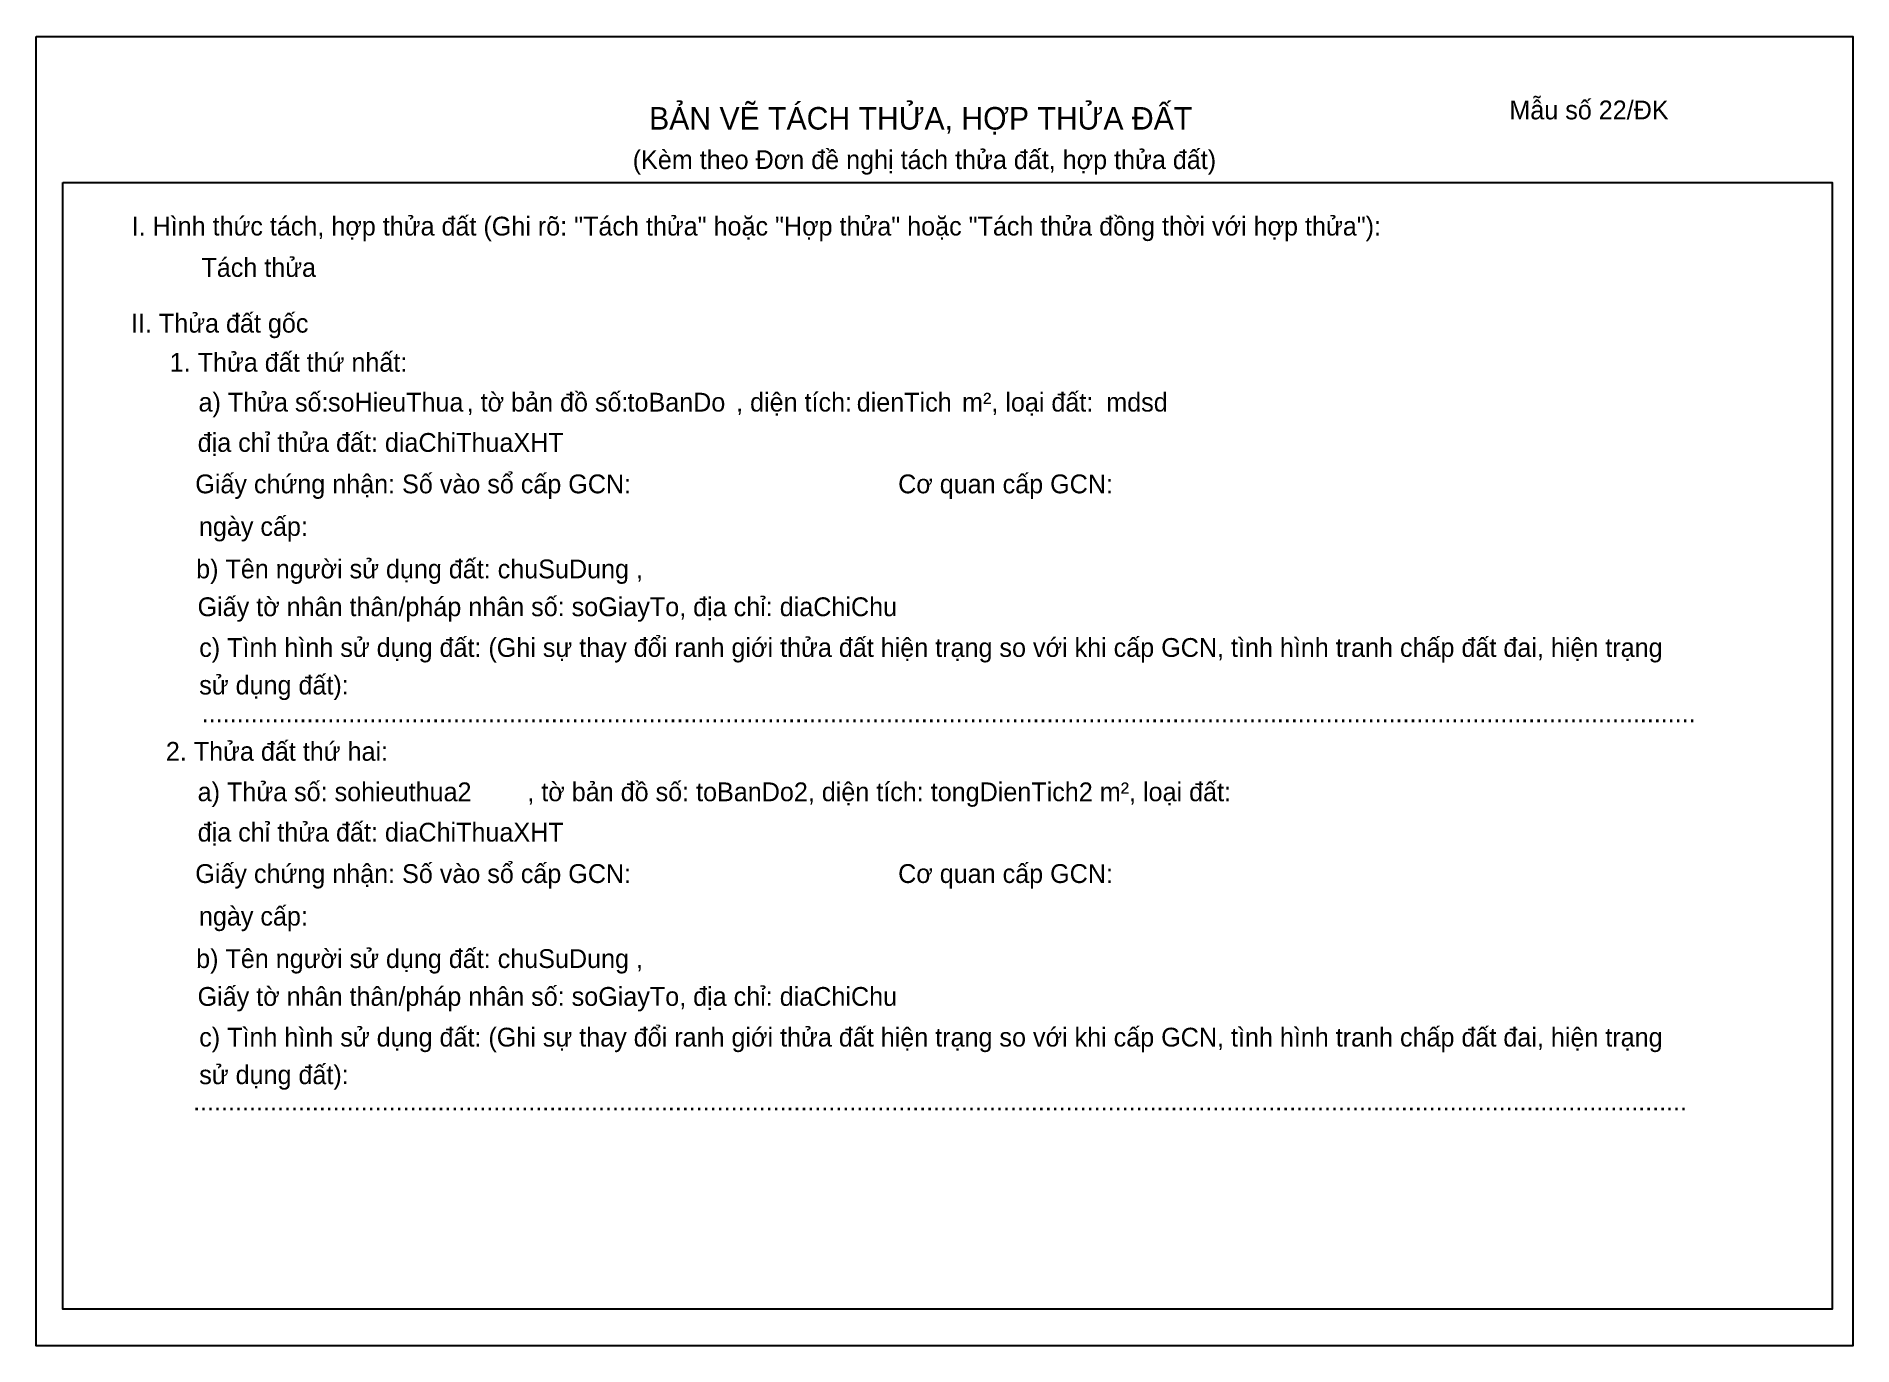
# Model space of a CAD drawing. Extents: x 559989 to 560142, y 2373644 to 2373668.
# Drawn here: x 559989.04 to 560018.04, y 2373647.27 to 2373668.17 of the extents above; entities that cross this region are included whole.
import ezdxf

# ---------------------------------------------------------------- set-up
doc = ezdxf.new("R2010")
doc.units = 0
for name, color, linetype in [('Level 56', 7, 'Continuous'), ('Level 60', 7, 'Continuous'), ('Level 61', 7, 'Continuous')]:
    doc.layers.add(name, color=color, linetype=linetype)

msp = doc.modelspace()

# ---------------------------------------------------------------- texts
at = {"layer": 'Level 56'}
for s, height, p in [('BẢN VẼ TÁCH THỬA, HỢP THỬA ĐẤT', 0.36, (559998.823, 2373666.679)), ('1. Thửa đất thứ nhất:', 0.3, (559991.169, 2373662.814)), ('a) Thửa số: ', 0.3, (559991.629, 2373662.178)), ('soHieuThua', 0.3, (559993.695, 2373662.178)), (' , tờ bản đồ số: ', 0.3, (559995.799, 2373662.178)), ('toBanDo', 0.3, (559998.478, 2373662.178)), (', diện tích: ', 0.3, (560000.212, 2373662.178)), ('dienTich', 0.3, (560002.138, 2373662.178)), (' m², loại đất: ', 0.3, (560003.708, 2373662.178)), ('mdsd', 0.3, (560006.122, 2373662.178)), ('địa chỉ thửa đất: diaChiThuaXHT', 0.3, (559991.615, 2373661.535)), ('Giấy chứng nhận: Số vào sổ cấp GCN:', 0.3, (559991.577, 2373660.873)), ('Cơ quan cấp GCN:', 0.3, (560002.799, 2373660.873)), ('ngày cấp:', 0.3, (559991.635, 2373660.194)), ('b) Tên người sử dụng đất: chuSuDung ,', 0.3, (559991.591, 2373659.516)), (' Giấy tờ nhân thân/pháp nhân số: soGiayTo, địa chỉ: diaChiChu', 0.3, (559991.502, 2373658.912)), ('a) Thửa số: sohieuthua2        , tờ bản đồ số: toBanDo2, diện tích: tongDienTich2 m², loại đất:', 0.3, (559991.615, 2373655.958)), ('địa chỉ thửa đất: diaChiThuaXHT', 0.3, (559991.615, 2373655.314)), ('Giấy chứng nhận: Số vào sổ cấp GCN:', 0.3, (559991.577, 2373654.653)), ('Cơ quan cấp GCN:', 0.3, (560002.799, 2373654.653)), ('ngày cấp:', 0.3, (559991.635, 2373653.973)), ('b) Tên người sử dụng đất: chuSuDung ,', 0.3, (559991.591, 2373653.296)), (' Giấy tờ nhân thân/pháp nhân số: soGiayTo, địa chỉ: diaChiChu', 0.3, (559991.502, 2373652.692))]:
    msp.add_text(s, height=height, dxfattribs=at).set_placement(p)
at = {"layer": 'Level 60'}
for s, p in [('Mẫu số 22/ĐK', (560012.558, 2373666.842)), ('(Kèm theo Đơn đề nghị tách thửa đất, hợp thửa đất)', (559998.561, 2373666.049)), ('I. Hình thức tách, hợp thửa đất (Ghi rõ: "Tách thửa" hoặc "Hợp thửa" hoặc "Tách thửa đồng thời với hợp thửa"):', (559990.56, 2373664.988)), ('Tách thửa', (559991.675, 2373664.328)), ('II. Thửa đất gốc', (559990.55, 2373663.438)), ('c) Tình hình sử dụng đất: (Ghi sự thay đổi ranh giới thửa đất hiện trạng so với khi cấp GCN, tình hình tranh chấp đất đai, hiện trạng', (559991.64, 2373658.262)), ('sử dụng đất):', (559991.64, 2373657.662)), ('......................................................................................................................................................................................................................', (559991.681, 2373657.218)), ('2. Thửa đất thứ hai: ', (559991.107, 2373656.604)), ('c) Tình hình sử dụng đất: (Ghi sự thay đổi ranh giới thửa đất hiện trạng so với khi cấp GCN, tình hình tranh chấp đất đai, hiện trạng', (559991.64, 2373652.042)), ('sử dụng đất):', (559991.64, 2373651.442)), ('......................................................................................................................................................................................................................', (559991.543, 2373651.022))]:
    msp.add_text(s, height=0.3, dxfattribs=at).set_placement(p)

# ---------------------------------------------------------------- linework, layer by layer
at = {"layer": 'Level 60'}
msp.add_lwpolyline([(559989.461, 2373665.835), (560017.709, 2373665.835), (560017.709, 2373647.851), (559989.461, 2373647.851)], close=True, dxfattribs=at)
at = {"layer": 'Level 61'}
msp.add_lwpolyline([(559989.039, 2373668.167), (560018.039, 2373668.167), (560018.039, 2373647.267), (559989.039, 2373647.267)], close=True, dxfattribs=at)

msp.set_redraw_order([(e.dxf.handle, doc.entitydb.next_handle()) for e in msp.query("TEXT MTEXT ATTDEF DIMENSION ARC_DIMENSION")])  # texts and dimensions are drawn at this point

doc.saveas('drawing.dxf')
